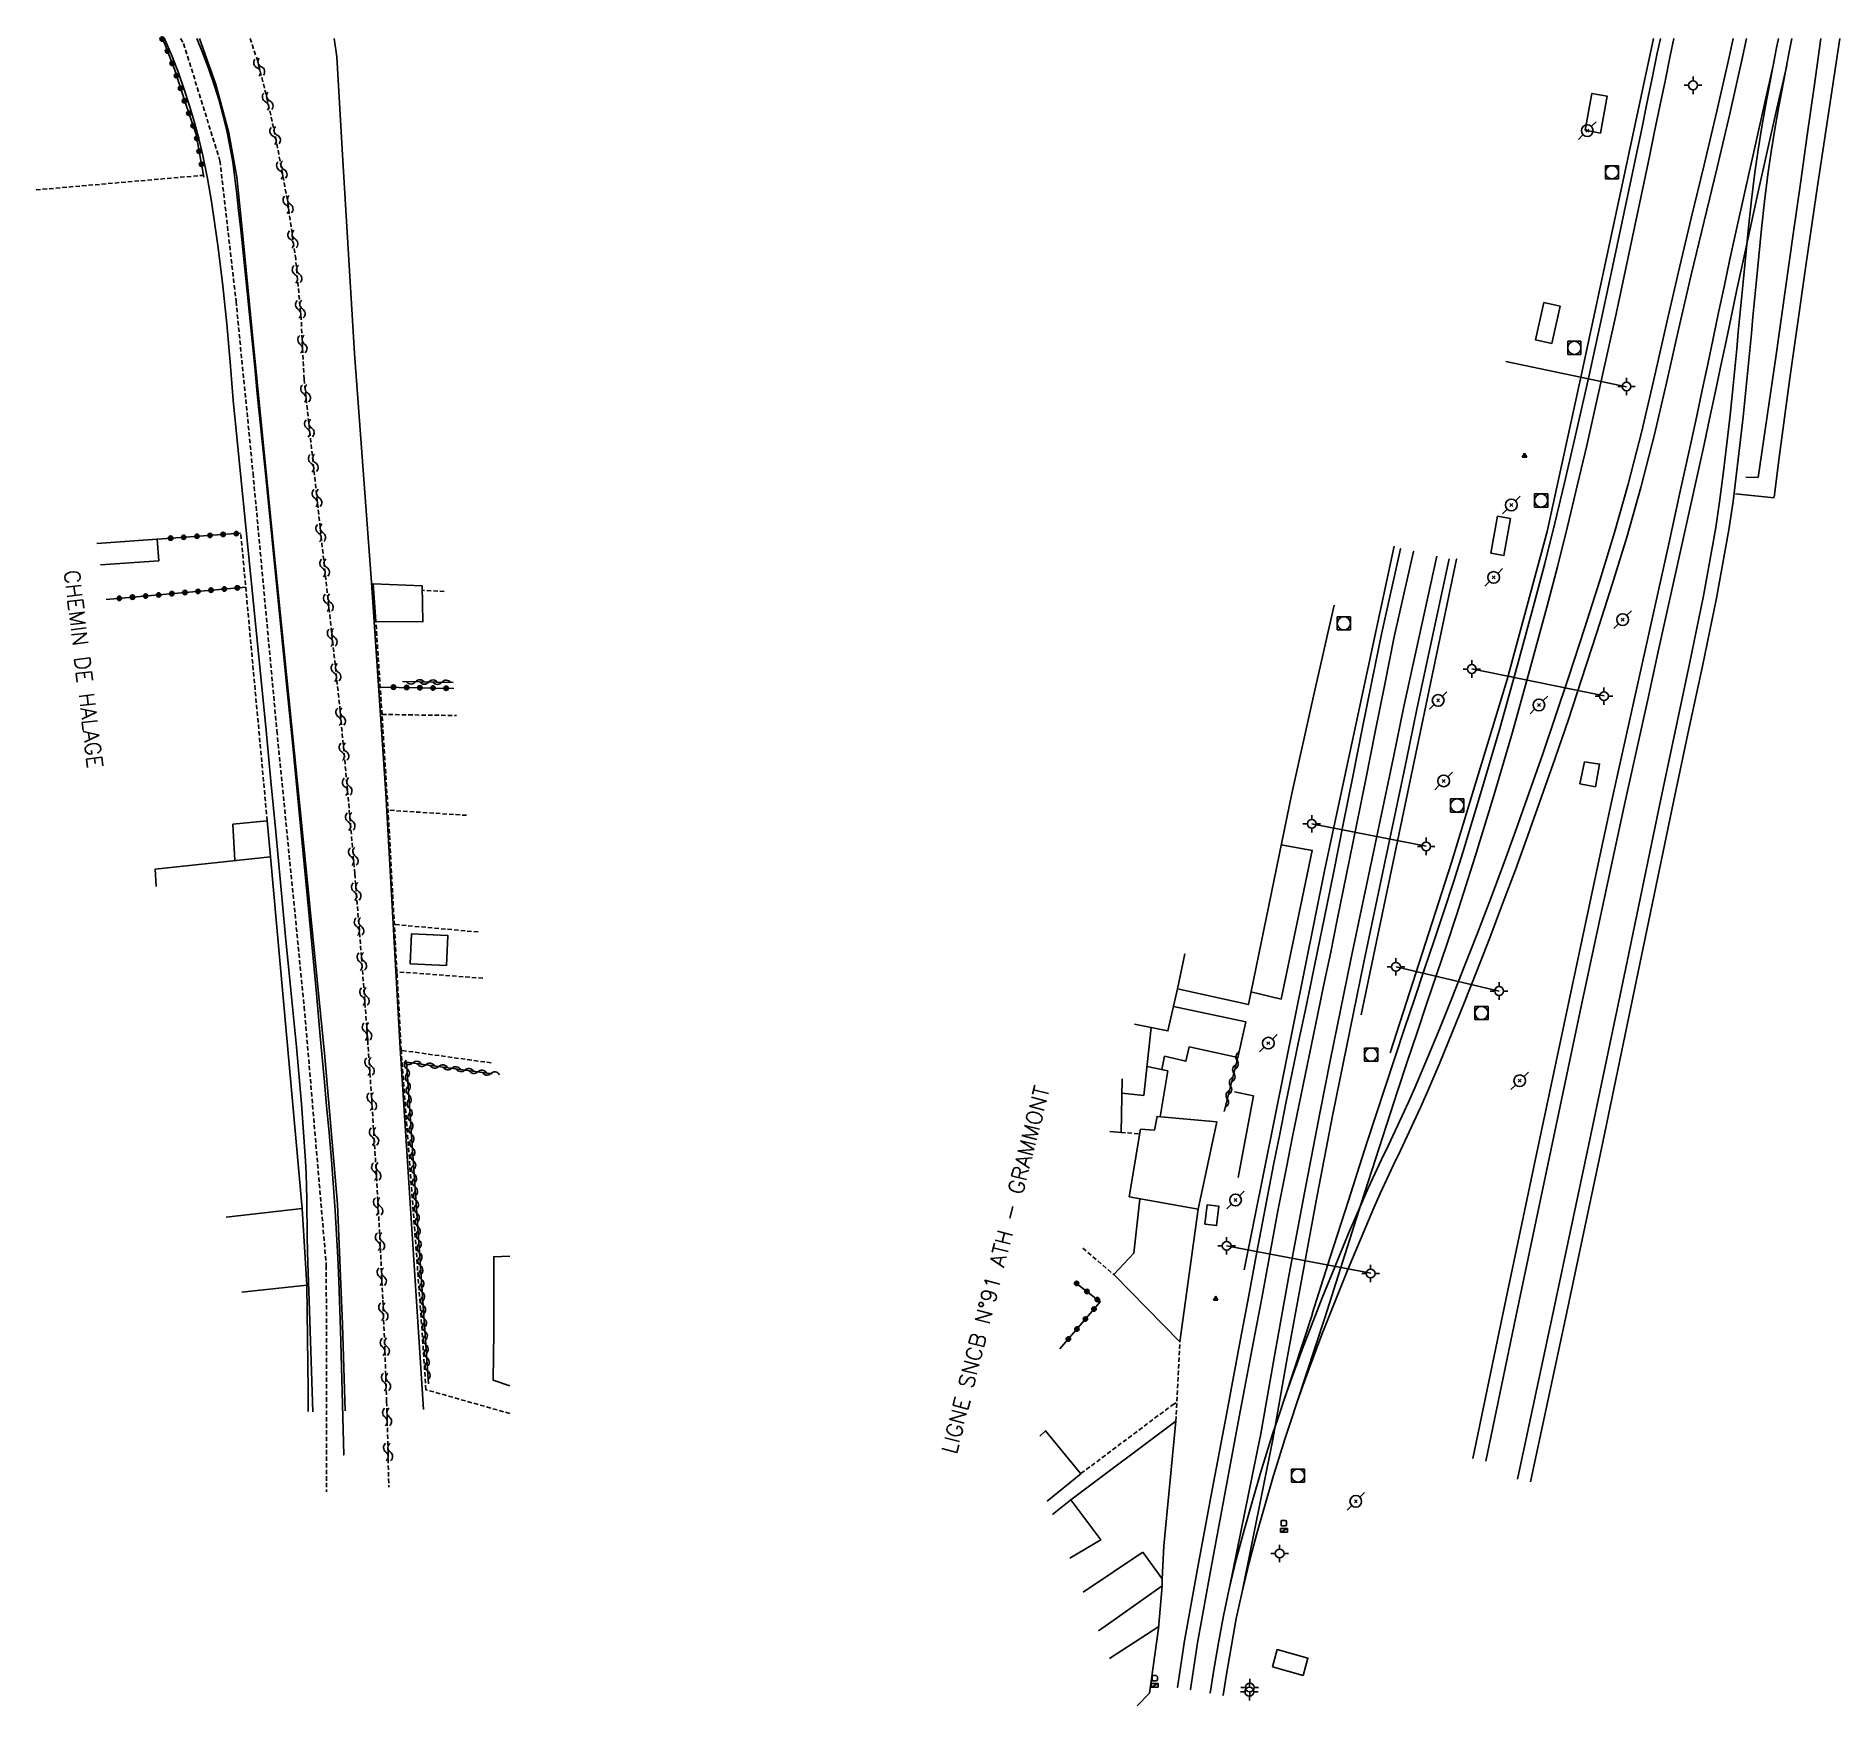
# Model space of a CAD drawing. Header units: millimetres. Extents: x 112268 to 113000, y 154998 to 156000.
# Drawn here: x 112272.7 to 112478.4, y 155809.9 to 156000.3 of the extents above; entities that cross this region are included whole.
import ezdxf

# ---------------------------------------------------------------- set-up
doc = ezdxf.new("R2010")
doc.units = ezdxf.units.MM
doc.linetypes.add('DASHED', pattern=[0.75, 0.5, -0.25])
doc.layers.get('0').update_dxf_attribs({"linetype": 'CONTINUOUS'})
for name, color, linetype in [('W0001', 6, 'DASHED'), ('W0008', 7, 'CONTINUOUS'), ('W0014', 7, 'CONTINUOUS'), ('W0101', 7, 'CONTINUOUS'), ('W0104', 1, 'CONTINUOUS'), ('W0112', 1, 'DASHED'), ('W0310', 3, 'CONTINUOUS'), ('W0323', 7, 'CONTINUOUS'), ('W0333', 7, 'CONTINUOUS'), ('W0420', 7, 'CONTINUOUS'), ('W0438', 7, 'CONTINUOUS'), ('W0439', 7, 'CONTINUOUS'), ('W0473', 7, 'CONTINUOUS'), ('W0500', 5, 'DASHED'), ('W0511', 5, 'CONTINUOUS'), ('W0610', 7, 'CONTINUOUS'), ('W0611', 7, 'CONTINUOUS'), ('W0700', 7, 'CONTINUOUS'), ('W0710', 7, 'CONTINUOUS'), ('W0850', 7, 'CONTINUOUS'), ('W0989', 7, 'CONTINUOUS'), ('W1102', 7, 'CONTINUOUS')]:
    doc.layers.add(name, color=color, linetype=linetype)
doc.styles.get("Standard").update_dxf_attribs({"font": 'romans.shx', "width": 0.85})

msp = doc.modelspace()

# ---------------------------------------------------------------- texts
at = {"layer": 'W0989'}
for s, rotation, p in [('CHEMIN DE HALAGE', 276.8409, (112275.93, 155939.31)), ('LIGNE SNCB N°91 ATH - GRAMMONT', 75.6806, (112377.63, 155838.55))]:
    msp.add_text(s, height=1.75, rotation=rotation, dxfattribs=at).set_placement(p)

# ---------------------------------------------------------------- blocks, each defined once
blk = doc.blocks.new('T610')
for p, q in [((-0.500001, 0), (-1.000002, 0)), ((0, 0.500001), (0, 1.000002)), ((0.500001, 0), (1.000002, 0)), ((0, -0.500001), (0, -1.000002))]:
    blk.add_line(p, q)
blk.add_ellipse((0, 0), major_axis=(-0.353554, 0.353554), ratio=1, start_param=3.926990817, end_param=10.2101761242)
blk = doc.blocks.new('T438')
for p, q in [((-0.4, 0.2), (0.4, 0.2)), ((-0.4, -0.2), (-0.4, 0.2)), ((0.15, 1.1), (-0.3, 1.1)), ((-0.3, 1.1), (-0.3, 0.5)), ((-0.3, 0.5), (0.15, 0.5)), ((0.3, 0.65), (0.3, 0.95)), ((0.4, 0.2), (0.4, -0.2))]:
    blk.add_line(p, q)
at = {"flags": 128}
for points in [[(-0.4, -0.2), (0.4, 0.2)], [(0.4, -0.2), (-0.4, -0.2)]]:
    blk.add_lwpolyline(points, dxfattribs=at)
for centre, major_axis, start_param, end_param in [((0.15, 0.95), (0.106, -0.106), 0.785398, 2.356194), ((0.15, 0.65), (0.106, 0.106), 3.926991, 5.497787)]:
    blk.add_ellipse(centre, major_axis=major_axis, ratio=1, start_param=start_param, end_param=end_param)
blk = doc.blocks.new('T850')
for p, q in [((-0.25, -0.15), (0, 0.32)), ((0, 0.32), (0.25, -0.15)), ((-0.25, -0.15), (0.25, -0.15))]:
    blk.add_line(p, q)
for major_axis in [(-0.106, 0.106), (-0.0354, 0.0354), (-0.0236, 0.0236)]:
    blk.add_ellipse((0, 0), major_axis=major_axis, ratio=1, start_param=3.926991, end_param=10.210176)
blk = doc.blocks.new('T420')
for p, q in [((0.75, 0.75), (-0.75, 0.75)), ((-0.75, 0.75), (-0.75, -0.75)), ((0.75, 0.75), (0.75, -0.75)), ((0.75, -0.75), (-0.75, -0.75))]:
    blk.add_line(p, q)
blk.add_ellipse((0, 0), major_axis=(-0.53, 0.53), ratio=1, start_param=3.926991, end_param=10.210176)
blk = doc.blocks.new('T473')
for p, q in [((-0.166667, 0.166667), (0.166667, -0.166667)), ((-0.166667, -0.166667), (0.166667, 0.166667)), ((0.500001, 0.500001), (1.000002, 1.000002)), ((-1.000002, -1.000002), (-0.500001, -0.500001))]:
    blk.add_line(p, q)
blk.add_ellipse((0, 0), major_axis=(0.471405, 0.471405), ratio=1, start_param=5.4977871438, end_param=11.780972451)
blk = doc.blocks.new('t323o')
at = {"color": 0, "linetype": 'Continuous'}
for radius in [0.25, 0.15]:
    blk.add_circle((0, 0), radius, dxfattribs=at)
blk = doc.blocks.new('t310o')
at = {"color": 0, "linetype": 'Continuous'}
for centre, start, end in [((-0.5, 0.38), 216.8699, 323.1304), ((0.5, -0.37), 36.8699, 143.1303)]:
    blk.add_arc(centre, 0.625, start, end, dxfattribs=at)
blk = doc.blocks.new('t500o')
at = {"color": 0, "linetype": 'Continuous'}
for centre, start, end in [((-0.5, 0.625), 216.8699, 323.1301), ((0.5, -0.125), 36.8699, 143.1301), ((0.5, -0.625), 36.8699, 143.1301), ((-0.5, 0.125), 216.8699, 323.1301)]:
    blk.add_arc(centre, 0.625, start, end, dxfattribs=at)

# ---------------------------------------------------------------- linework, layer by layer
at = {"layer": 'W0001'}
msp.add_lwpolyline([(112289.21, 156000), (112289.57, 155999.41), (112293.71, 155986.04), (112295.54, 155970.04), (112297.48, 155950.41), (112300.2, 155921.08), (112303.31, 155889.62), (112305.83, 155860.12), (112305.86, 155834.33), (112305.86, 155834.33)], dxfattribs=at)
at = {"layer": 'W0008'}
for points in [[(112287.38, 156000), (112287.48, 155999.79), (112288.27, 155997.94), (112288.98, 155996.07), (112289.64, 155994.18), (112290.25, 155992.32), (112290.8, 155990.44), (112291.29, 155988.55), (112291.74, 155986.65), (112292.28, 155984.04), (112292.74, 155981.41), (112293.14, 155978.78), (112293.5, 155976.14), (112294.04, 155971.81), (112294.5, 155967.47), (112294.89, 155963.12), (112295.2, 155958.76)], [(112297.95, 155959.55), (112297.67, 155962.55), (112297.37, 155965.54), (112297.08, 155968.54), (112296.78, 155971.53), (112296.55, 155973.75), (112296.33, 155975.97), (112296.09, 155978.19), (112295.84, 155980.41), (112295.62, 155982.24), (112295.41, 155984.06), (112295.16, 155985.89), (112294.85, 155987.71), (112294.49, 155989.46), (112294.07, 155991.19), (112293.6, 155992.92), (112293.07, 155994.62), (112292.39, 155996.62), (112291.65, 155998.59), (112291.06, 156000)], [(112295.2, 155958.76), (112298.96, 155921.12)], [(112297.95, 155959.55), (112298.81, 155951.18), (112299.66, 155942.81), (112300.5, 155934.44), (112301.34, 155926.07), (112301.97, 155919.75), (112302.59, 155913.43), (112303.21, 155907.11), (112303.82, 155900.79), (112304.27, 155895.96), (112304.71, 155891.13), (112305.15, 155886.3), (112305.58, 155881.47), (112305.87, 155878.36), (112306.15, 155875.25), (112306.43, 155872.14), (112306.67, 155869.02), (112306.85, 155866.37), (112307.01, 155863.72), (112307.15, 155861.06), (112307.26, 155858.41), (112307.46, 155852.8), (112307.61, 155847.2), (112307.82, 155838.56), (112307.82, 155838.56), (112307.82, 155838.56), (112307.82, 155838.56), (112307.82, 155838.56), (112307.82, 155838.56)], [(112298.97, 155921.12), (112299.52, 155915.35), (112300.07, 155909.57), (112300.62, 155903.79), (112301.15, 155898.01), (112301.78, 155891.54), (112302.43, 155885.07), (112303.02, 155878.59), (112303.47, 155872.09), (112303.54, 155870.63), (112303.58, 155869.17), (112303.61, 155867.7), (112303.63, 155866.24), (112303.64, 155864.78), (112303.65, 155863.32), (112303.68, 155861.85), (112303.71, 155860.39), (112303.86, 155856.14), (112303.86, 155856.14), (112303.86, 155856.14), (112304.31, 155843.48)]]:
    msp.add_lwpolyline(points, dxfattribs=at)
at = {"layer": 'W0014'}
for points in [[(112476.17, 156000), (112475.41, 155994.5), (112474.64, 155988.99), (112473.87, 155983.47), (112473.09, 155977.96), (112472.09, 155970.96), (112471.08, 155963.96), (112470.06, 155956.97), (112469.03, 155949.97)], [(112470.85, 155947.7), (112471.43, 155952.23), (112472.04, 155956.76), (112472.65, 155961.29), (112473.29, 155965.81), (112474.55, 155974.62), (112475.84, 155983.42), (112477.17, 155992.22), (112478.36, 156000)], [(112466.47, 155948.1), (112470.85, 155947.64)], [(112469.03, 155949.97), (112467.64, 155950.01)]]:
    msp.add_lwpolyline(points, dxfattribs=at)
at = {"layer": 'W0101'}
for points in [[(112420.7, 155935.4), (112418.37, 155925.02), (112415.89, 155913.95), (112410.93, 155889.88), (112402.87, 155891.69)], [(112402.87, 155891.69), (112401.76, 155886.89), (112397.96, 155887.64)]]:
    msp.add_lwpolyline(points, dxfattribs=at)
at = {"layer": 'W0104'}
for points in [[(112451.08, 155989.22), (112451.84, 155993.42), (112450.09, 155993.74), (112449.33, 155989.54)], [(112445.54, 155965.22), (112446.49, 155969.48), (112444.62, 155969.9), (112443.67, 155965.64)], [(112440.83, 155945.27), (112440.07, 155941.07), (112438.59, 155941.34), (112439.34, 155945.54)], [(112311.48, 155933.53), (112311.16, 155937.85), (112316.74, 155937.6), (112316.84, 155933.51)], [(112315.39, 155894.53), (112319.53, 155894.35), (112319.67, 155897.77), (112315.53, 155897.94)], [(112398.62, 155875.68), (112397.35, 155867.99), (112405.21, 155866.58), (112407.35, 155876.51), (112400.52, 155877.14), (112400.24, 155875.58)], [(112405.97, 155864.86), (112406.23, 155867.06), (112407.57, 155866.9), (112407.31, 155864.7), (112405.97, 155864.86)], [(112413.67, 155814.4), (112417.17, 155813.42), (112417.72, 155815.39), (112414.22, 155816.37)]]:
    msp.add_lwpolyline(points, close=True, dxfattribs=at)
for points in [[(112286.56, 155942.95), (112279.68, 155942.45)], [(112280.09, 155939.99), (112286.74, 155940.46), (112286.56, 155942.95)], [(112299.46, 155906.72), (112299.1, 155910.84), (112295.18, 155910.43), (112295.4, 155906.29)], [(112414.68, 155890.49), (112418.22, 155907.45), (112414.68, 155908.09)], [(112286.42, 155903.36), (112286.32, 155905.3), (112299.46, 155906.72), (112303.08, 155866.65), (112303.61, 155857.9), (112303.76, 155845.9), (112303.78, 155843.49)], [(112414.68, 155890.49), (112411.23, 155891.32)], [(112401.36, 155884), (112403.82, 155883.42), (112404.19, 155885.06), (112409.73, 155883.87), (112410.66, 155887.91), (112402.4, 155889.65)], [(112399.03, 155879.52), (112399.87, 155887.27)], [(112401.76, 155882.35), (112399.39, 155882.82)], [(112401.76, 155882.35), (112400.88, 155877.1)], [(112401.36, 155884), (112401.06, 155882.49)], [(112396.53, 155881.44), (112396.42, 155875.31)], [(112399.03, 155879.52), (112396.5, 155879.78)], [(112396.42, 155875.31), (112395.15, 155875.41)], [(112303.08, 155866.65), (112294.4, 155865.65)], [(112398.55, 155867.72), (112397.88, 155861.55), (112395.59, 155859.11), (112403.14, 155851.46), (112405.21, 155866.58)], [(112326.74, 155861.2), (112324.91, 155861.15), (112324.93, 155852.51), (112324.93, 155852.54), (112324.86, 155847.07), (112326.74, 155846.43)], [(112303.61, 155857.9), (112296.21, 155857.1)], [(112391.85, 155836.4), (112387.82, 155841.31), (112387.15, 155840.71)], [(112388.6, 155831.75), (112390.68, 155833.45), (112402.67, 155842.42)], [(112402.67, 155842.42), (112401.31, 155828.21), (112401.11, 155824.42), (112401.1, 155823.64), (112400.7, 155818.77), (112399.66, 155811.4), (112398.24, 155809.95)], [(112391.85, 155836.4), (112388, 155833.28)], [(112390.68, 155833.45), (112394.1, 155828.87), (112390.57, 155826.79)], [(112398.92, 155827.46), (112392.1, 155822.93)], [(112398.92, 155827.46), (112401.11, 155824.42)], [(112401.1, 155823.64), (112395.36, 155819.58), (112393.86, 155818.49)], [(112395.11, 155815.34), (112400.72, 155819)]]:
    msp.add_lwpolyline(points, dxfattribs=at)
at = {"layer": 'W0112'}
for points in [[(112272.75, 155982.74), (112291.76, 155984.4)], [(112299.09, 155910.84), (112296.08, 155943.6)], [(112319.28, 155936.97), (112316.76, 155937.1)], [(112312.18, 155922.95), (112311.48, 155933.53)], [(112314.37, 155884.69), (112312.93, 155911), (112312.18, 155922.95), (112320.68, 155922.83)], [(112321.82, 155911.46), (112312.87, 155912.04)], [(112323.14, 155898.16), (112313.59, 155899.01)], [(112323.67, 155892.89), (112313.76, 155893.63)], [(112317.19, 155845.99), (112316.58, 155855.1), (112314.37, 155884.69)], [(112324.63, 155883.24), (112314.37, 155884.67)], [(112396.42, 155875.31), (112398.53, 155875.16)], [(112392.08, 155862.13), (112395.59, 155859.11)], [(112402.67, 155842.42), (112403.14, 155851.46)], [(112326.74, 155843.28), (112317.19, 155845.99)], [(112391.85, 155836.43), (112402.26, 155844.24)], [(112402.26, 155844.24), (112402.78, 155844.52)]]:
    msp.add_lwpolyline(points, dxfattribs=at)
at = {"layer": 'W0310'}
for points in [[(112320.31, 155926.6), (112314.5, 155926.7)], [(112324.75, 155882.01), (112314.96, 155883.33), (112317.47, 155846.64)], [(112408.18, 155877.7), (112409.73, 155883.87)]]:
    msp.add_lwpolyline(points, dxfattribs=at)
at = {"layer": 'W0323'}
for points in [[(112287.09, 156000), (112287.37, 155999.48), (112288.51, 155996.51), (112289.69, 155992.85), (112290.99, 155989.06), (112291.87, 155984.19)], [(112296.05, 155943.6), (112286.59, 155942.95)], [(112280.75, 155936.05), (112296.64, 155937.47)], [(112320.38, 155925.92), (112311.99, 155926.08)], [(112389.43, 155850.63), (112394.05, 155856.01), (112391.18, 155858.22)]]:
    msp.add_lwpolyline(points, dxfattribs=at)
at = {"layer": 'W0333'}
msp.add_lwpolyline([(112409.76, 155870.17), (112411.51, 155879.5), (112409.37, 155879.94)], dxfattribs=at)
at = {"layer": 'W0439'}
msp.add_lwpolyline([(112449.25, 155917.55), (112448.73, 155915.06), (112450.49, 155914.72), (112450.96, 155917.29), (112449.25, 155917.55)], close=True, dxfattribs=at)
at = {"layer": 'W0500'}
for points in [[(112303.29, 155961.17), (112302.97, 155968.01), (112302.34, 155974.83), (112301.39, 155981.61), (112300.13, 155988.34), (112299.14, 155992.88), (112298.01, 155997.41), (112297.17, 156000)], [(112303.29, 155961.17), (112307.37, 155923.76)], [(112307.37, 155923.76), (112308.25, 155914.28), (112309.08, 155904.79), (112309.84, 155895.3), (112310.55, 155885.8), (112311.05, 155878.4), (112311.51, 155870.99), (112311.92, 155863.59), (112312.28, 155856.18), (112312.51, 155850.4), (112312.71, 155844.63), (112312.87, 155838.85), (112312.95, 155834.89)]]:
    msp.add_lwpolyline(points, dxfattribs=at)
at = {"layer": 'W0511'}
for points in [[(112297.36, 155966.99), (112296.25, 155978.25), (112295.64, 155984.19), (112294.71, 155989.26), (112293.23, 155994.77), (112291.38, 156000)], [(112306.74, 156000), (112307.02, 155997.91), (112307.71, 155986.09), (112309.05, 155964.1)], [(112297.36, 155966.99), (112299.81, 155942.15), (112303.04, 155910.26), (112305.68, 155883.94), (112307.11, 155867.14), (112307.67, 155853.43), (112307.97, 155843.57)], [(112316.92, 155843.73), (112316.92, 155843.73), (112314.24, 155884.91), (112312.62, 155913.96), (112310.98, 155937.98), (112309.05, 155964.1)]]:
    msp.add_lwpolyline(points, dxfattribs=at)
at = {"layer": 'W0611'}
for points in [[(112454.04, 155960.31), (112440.3, 155963.2)], [(112436.4, 155928.14), (112451.49, 155925.06)], [(112418.17, 155910.49), (112431.21, 155907.94)], [(112427.77, 155894.18), (112439.53, 155891.43)], [(112424.89, 155859.26), (112408.46, 155862.4)]]:
    msp.add_lwpolyline(points, dxfattribs=at)
at = {"layer": 'W0700'}
for points in [[(112466.19, 156000), (112465.73, 155997.86), (112464.34, 155991.73), (112462.89, 155985.61), (112461.42, 155979.5), (112459.96, 155973.39), (112458.56, 155967.34), (112457.2, 155961.28), (112455.78, 155955.23), (112454.24, 155949.21), (112452.66, 155943.69), (112450.98, 155938.21), (112449.23, 155932.74), (112447.46, 155927.29), (112445.99, 155922.86), (112444.48, 155918.45), (112442.95, 155914.05), (112441.38, 155909.66), (112439.96, 155905.77), (112438.52, 155901.89), (112437.04, 155898.03), (112435.54, 155894.17), (112434.17, 155890.71), (112432.79, 155887.26), (112431.37, 155883.82), (112429.91, 155880.4), (112429.18, 155878.75), (112428.43, 155877.11), (112427.66, 155875.48), (112426.89, 155873.85), (112426.11, 155872.22), (112425.35, 155870.59), (112424.6, 155868.95), (112423.87, 155867.3), (112422.32, 155863.7), (112420.82, 155860.08), (112419.36, 155856.45), (112417.93, 155852.81), (112417.18, 155850.86), (112416.45, 155848.9), (112415.74, 155846.94), (112415.05, 155844.97), (112414.35, 155842.89), (112413.66, 155840.81), (112413, 155838.72), (112412.36, 155836.63), (112411.39, 155833.31), (112410.45, 155829.98), (112409.56, 155826.64), (112408.75, 155823.28), (112408.1, 155820.22), (112407.53, 155817.15), (112406.99, 155814.07), (112406.57, 155811.41), (112406.57, 155811.41)], [(112467.72, 156000), (112467.19, 155997.54), (112465.81, 155991.4), (112464.36, 155985.28), (112462.88, 155979.17), (112461.42, 155973.05), (112460.02, 155966.98), (112458.65, 155960.91), (112457.24, 155954.85), (112455.68, 155948.82), (112454.1, 155943.28), (112452.42, 155937.78), (112450.66, 155932.29), (112448.88, 155926.82), (112447.41, 155922.38), (112445.9, 155917.96), (112444.36, 155913.55), (112442.79, 155909.15), (112441.37, 155905.25), (112439.92, 155901.37), (112438.44, 155897.49), (112436.94, 155893.63), (112435.57, 155890.15), (112434.17, 155886.69), (112432.75, 155883.24), (112431.28, 155879.8), (112430.55, 155878.15), (112429.8, 155876.51), (112429.04, 155874.88), (112428.26, 155873.25), (112427.49, 155871.62), (112426.72, 155869.99), (112425.97, 155868.35), (112425.24, 155866.7), (112423.7, 155863.12), (112422.21, 155859.51), (112420.75, 155855.9), (112419.32, 155852.27), (112418.58, 155850.33), (112417.86, 155848.39), (112417.16, 155846.44), (112416.47, 155844.48), (112415.77, 155842.42), (112415.09, 155840.35), (112414.43, 155838.28), (112413.8, 155836.2), (112412.83, 155832.91), (112411.9, 155829.6), (112411.02, 155826.28), (112410.21, 155822.94), (112409.56, 155819.9), (112409, 155816.84), (112408.47, 155813.78), (112408.05, 155811.16), (112408.05, 155811.16)], [(112418.22, 155854.62), (112420.27, 155861.09), (112422.33, 155867.56), (112424.41, 155874.03), (112426.51, 155880.49), (112427.61, 155883.83), (112428.73, 155887.17), (112429.86, 155890.5), (112430.99, 155893.83), (112432.11, 155897.17), (112433.22, 155900.51), (112434.31, 155903.85), (112435.37, 155907.21), (112437.51, 155914.27), (112439.58, 155921.36), (112441.59, 155928.46), (112443.52, 155935.59), (112444.71, 155940.17), (112445.86, 155944.76), (112446.96, 155949.35), (112448.04, 155953.96), (112449.74, 155961.45), (112451.38, 155968.95), (112452.98, 155976.46), (112454.57, 155983.97), (112455.18, 155986.84), (112455.78, 155989.71), (112456.37, 155992.58), (112456.96, 155995.46), (112457.55, 155998.33), (112457.9, 156000)], [(112419.65, 155854.17), (112421.7, 155860.64), (112423.76, 155867.11), (112425.84, 155873.57), (112427.94, 155880.03), (112429.04, 155883.37), (112430.16, 155886.71), (112431.29, 155890.04), (112432.42, 155893.38), (112433.54, 155896.72), (112434.65, 155900.06), (112435.74, 155903.41), (112436.8, 155906.77), (112438.95, 155913.84), (112441.03, 155920.94), (112443.03, 155928.06), (112444.97, 155935.2), (112446.17, 155939.79), (112447.31, 155944.39), (112448.42, 155949), (112449.51, 155953.62), (112451.2, 155961.12), (112452.84, 155968.63), (112454.44, 155976.14), (112456.04, 155983.66), (112456.65, 155986.53), (112457.24, 155989.4), (112457.84, 155992.27), (112458.43, 155995.15), (112459.02, 155998.02), (112459.43, 156000)], [(112441.62, 155835.79), (112445.76, 155855.15), (112449.85, 155874.52), (112453.91, 155893.9), (112457.94, 155913.29), (112459.57, 155921.01), (112461.23, 155928.74), (112462.81, 155936.48), (112464.21, 155944.26), (112464.69, 155947.44), (112465.11, 155950.64), (112465.48, 155953.84), (112465.84, 155957.05), (112466.05, 155958.94), (112466.24, 155960.84), (112466.43, 155962.74), (112466.6, 155964.63), (112466.78, 155966.53), (112466.95, 155968.43), (112467.13, 155970.33), (112467.32, 155972.22), (112467.63, 155975.35), (112467.94, 155978.47), (112468.27, 155981.59), (112468.66, 155984.71), (112469.04, 155987.31), (112469.47, 155989.91), (112469.93, 155992.5), (112470.4, 155995.09), (112470.75, 155996.92), (112471.11, 155998.75), (112471.37, 156000)], [(112443.09, 155835.47), (112447.22, 155854.84), (112451.32, 155874.21), (112455.38, 155893.6), (112459.4, 155912.98), (112461.04, 155920.73), (112462.7, 155928.46), (112464.29, 155936.22), (112465.69, 155944.01), (112466.18, 155947.22), (112466.59, 155950.44), (112466.97, 155953.66), (112467.33, 155956.88), (112467.54, 155958.78), (112467.73, 155960.67), (112467.92, 155962.57), (112468.09, 155964.47), (112468.27, 155966.37), (112468.45, 155968.27), (112468.63, 155970.17), (112468.82, 155972.07), (112469.12, 155975.18), (112469.43, 155978.29), (112469.75, 155981.4), (112470.14, 155984.51), (112470.52, 155987.09), (112470.95, 155989.67), (112471.4, 155992.25), (112471.88, 155994.82), (112472.22, 155996.65), (112472.59, 155998.47), (112472.9, 156000)], [(112436.53, 155838.15), (112440.13, 155855.51), (112443.77, 155872.85), (112447.45, 155890.19), (112451.16, 155907.52), (112452.42, 155913.34), (112453.7, 155919.15), (112454.98, 155924.97), (112456.27, 155930.78), (112457.56, 155936.59), (112458.85, 155942.4), (112460.13, 155948.22), (112461.4, 155954.04), (112462.04, 155956.98), (112462.66, 155959.93), (112463.29, 155962.87), (112463.91, 155965.82), (112464.53, 155968.76), (112465.16, 155971.71), (112465.79, 155974.65), (112466.43, 155977.59), (112467.51, 155982.51), (112468.61, 155987.43), (112469.72, 155992.35), (112470.84, 155997.26)], [(112438, 155837.85), (112441.6, 155855.2), (112445.24, 155872.54), (112448.91, 155889.87), (112452.63, 155907.2), (112453.89, 155913.02), (112455.16, 155918.84), (112456.45, 155924.65), (112457.74, 155930.46), (112459.03, 155936.27), (112460.32, 155942.09), (112461.6, 155947.9), (112462.87, 155953.72), (112463.5, 155956.66), (112464.13, 155959.61), (112464.75, 155962.55), (112465.38, 155965.5), (112466, 155968.44), (112466.63, 155971.39), (112467.26, 155974.33), (112467.9, 155977.27), (112468.98, 155982.19), (112470.07, 155987.11), (112471.18, 155992.02), (112472.3, 155996.93)], [(112428.28, 155941.84), (112428.28, 155941.84), (112428.28, 155941.84), (112426.1, 155932.09), (112425.01, 155926.69), (112423.92, 155921.28), (112422.84, 155915.87), (112421.75, 155910.46), (112420.66, 155905.06), (112419.56, 155899.65), (112418.85, 155896.15), (112418.12, 155892.64), (112417.39, 155889.14), (112416.66, 155885.64), (112415.94, 155882.14), (112415.22, 155878.63), (112414.51, 155875.13), (112413.81, 155871.62), (112412.84, 155866.65), (112411.9, 155861.68), (112410.97, 155856.71), (112410.04, 155851.74), (112408.43, 155843.16), (112406.81, 155834.57), (112405.21, 155825.98), (112403.65, 155817.38), (112402.84, 155812.05), (112402.84, 155812.05)], [(112429.77, 155941.53), (112429.77, 155941.53), (112427.57, 155931.79), (112426.48, 155926.39), (112425.39, 155920.98), (112424.31, 155915.57), (112423.22, 155910.16), (112422.13, 155904.76), (112421.03, 155899.35), (112420.32, 155895.85), (112419.59, 155892.35), (112418.86, 155888.84), (112418.13, 155885.34), (112417.41, 155881.84), (112416.69, 155878.34), (112415.98, 155874.83), (112415.28, 155871.33), (112414.31, 155866.37), (112413.38, 155861.4), (112412.45, 155856.43), (112411.52, 155851.47), (112409.9, 155842.88), (112408.28, 155834.3), (112406.68, 155825.71), (112405.13, 155817.12), (112404.32, 155811.8), (112404.32, 155811.8)], [(112412.26, 155840.56), (112413.9, 155849.86), (112415.58, 155859.14), (112417.32, 155868.42), (112419.11, 155877.69), (112420.25, 155883.47), (112421.43, 155889.25), (112422.62, 155895.02), (112423.83, 155900.78), (112425.05, 155906.55), (112426.27, 155912.31), (112427.47, 155918.08), (112428.67, 155923.85), (112432.41, 155940.99), (112432.41, 155940.99)], [(112413.74, 155840.3), (112415.37, 155849.59), (112417.06, 155858.87), (112418.79, 155868.14), (112420.58, 155877.4), (112421.73, 155883.18), (112422.9, 155888.95), (112424.09, 155894.72), (112425.3, 155900.49), (112426.52, 155906.25), (112427.74, 155912.02), (112428.94, 155917.78), (112430.14, 155923.55), (112433.83, 155940.69), (112433.83, 155940.69)], [(112415.05, 155844.95), (112418.23, 155854.63)], [(112416.47, 155844.48), (112419.65, 155854.17)], [(112408.74, 155823.24), (112412.27, 155840.6)], [(112410.21, 155822.94), (112413.74, 155840.3)]]:
    msp.add_lwpolyline(points, dxfattribs=at)
at = {"layer": 'W0710'}
for points in [[(112427.1, 155884.38), (112434.08, 155906.06), (112440.43, 155926.93), (112445, 155943.79), (112448.9, 155961.75), (112454.3, 155986.86), (112457.11, 156000)], [(112410.44, 155859.64), (112419.65, 155905.3), (112427.55, 155942.12)], [(112434.66, 155940.66), (112434.66, 155940.66), (112423.81, 155888.7)]]:
    msp.add_lwpolyline(points, dxfattribs=at)
at = {"layer": 'W1102'}
msp.add_lwpolyline([(112402.87, 155891.69), (112403.7, 155895.67)], dxfattribs=at)

# ---------------------------------------------------------------- block references
at = {"layer": 'W0310'}
for p, rotation in [((112316, 155926.67), 179.0559288570069), ((112317.5, 155926.65), 179.0559288570069), ((112319, 155926.62), 179.0559288570069), ((112409.65, 155883.51), 75.82616305922375), ((112315.68, 155883.24), 172.2819124644903), ((112315.01, 155882.56), 273.9119039297162), ((112317.17, 155883.03), 172.2819124644903), ((112318.65, 155882.83), 172.2819124644903), ((112320.14, 155882.63), 172.2819124644903), ((112321.62, 155882.43), 172.2819124644903), ((112323.11, 155882.23), 172.2819124644903), ((112324.6, 155882.03), 172.2819124644903), ((112409.28, 155882.06), 75.82616305922375), ((112315.12, 155881.06), 273.9119039297162), ((112315.22, 155879.57), 273.9119039297162), ((112408.91, 155880.61), 75.82616305922375), ((112315.32, 155878.07), 273.9119039297162), ((112408.54, 155879.15), 75.82616305922375), ((112315.42, 155876.57), 273.9119039297162), ((112315.53, 155875.08), 273.9119039297162), ((112315.63, 155873.58), 273.9119039297162), ((112315.73, 155872.08), 273.9119039297162), ((112315.83, 155870.59), 273.9119039297162), ((112315.94, 155869.09), 273.9119039297162), ((112316.04, 155867.59), 273.9119039297162), ((112316.14, 155866.1), 273.9119039297162), ((112316.24, 155864.6), 273.9119039297162), ((112316.35, 155863.1), 273.9119039297162), ((112316.45, 155861.61), 273.9119039297162), ((112316.55, 155860.11), 273.9119039297162), ((112316.65, 155858.61), 273.9119039297162), ((112316.75, 155857.12), 273.9119039297162), ((112316.86, 155855.62), 273.9119039297162), ((112316.96, 155854.12), 273.9119039297162), ((112317.06, 155852.63), 273.9119039297162), ((112317.16, 155851.13), 273.9119039297162), ((112317.27, 155849.64), 273.9119039297162), ((112317.37, 155848.14), 273.9119039297162)]:
    msp.add_blockref('t310o', p, dxfattribs=dict(at, rotation=rotation))
at = {"layer": 'W0323'}
for p, rotation in [((112287.12, 155999.93), 297.8779051894427), ((112287.72, 155998.56), 291.0620853892489), ((112288.26, 155997.16), 291.0620853892489), ((112288.75, 155995.75), 287.8599364487316), ((112289.21, 155994.32), 287.8599364487316), ((112289.67, 155992.89), 287.8599364487316), ((112290.16, 155991.47), 288.9053172477205), ((112290.65, 155990.05), 288.9053172477205), ((112291.07, 155988.62), 280.2800171267414), ((112291.33, 155987.14), 280.2800171267414), ((112291.6, 155985.66), 280.2800171267414), ((112288.09, 155943.05), 183.968475842494), ((112289.58, 155943.15), 183.968475842494), ((112291.08, 155943.26), 183.968475842494), ((112292.58, 155943.36), 183.968475842494), ((112294.07, 155943.47), 183.968475842494), ((112295.57, 155943.57), 183.968475842494), ((112282.25, 155936.19), 5.084449010950093), ((112283.74, 155936.32), 5.084449010950093), ((112285.23, 155936.45), 5.084449010950093), ((112286.73, 155936.58), 5.084449010950093), ((112288.22, 155936.72), 5.084449010950093), ((112289.72, 155936.85), 5.084449010950093), ((112291.21, 155936.98), 5.084449010950093), ((112292.7, 155937.12), 5.084449010950093), ((112294.2, 155937.25), 5.084449010950093), ((112295.69, 155937.38), 5.084449010950093), ((112313.49, 155926.06), 178.8891584994619), ((112314.99, 155926.03), 178.8891584994619), ((112316.49, 155926), 178.8891584994619), ((112317.99, 155925.97), 178.8891584994619), ((112319.49, 155925.94), 178.8891584994619), ((112391.35, 155858.1), 142.2604201247242), ((112392.53, 155857.18), 142.2604201247242), ((112393.72, 155856.26), 142.2604201247242), ((112392.36, 155854.04), 49.34187720881437), ((112393.34, 155855.18), 49.34187720881437), ((112390.41, 155851.77), 49.34187720881437), ((112391.39, 155852.91), 49.34187720881437)]:
    msp.add_blockref('t323o', p, dxfattribs=dict(at, rotation=rotation))
at = {"layer": 'W0420'}
for p in [(112452.38, 155984.75), (112448.09, 155964.74), (112444.3, 155947.34), (112421.82, 155933.34), (112434.74, 155912.57), (112437.5, 155888.92), (112424.93, 155884.18), (112416.59, 155836.2)]:
    msp.add_blockref('T420', p, dxfattribs=at)
at = {"layer": 'W0438'}
for p in [(112414.99, 155829.97), (112400.26, 155812.3)]:
    msp.add_blockref('T438', p, dxfattribs=at)
at = {"layer": 'W0473'}
for p in [(112449.56, 155989.5), (112440.91, 155946.83), (112438.89, 155938.57), (112453.59, 155933.76), (112432.57, 155924.55), (112444.05, 155924.04), (112433.2, 155915.38), (112413.21, 155885.49), (112441.87, 155881.2), (112409.47, 155867.61), (112423.18, 155833.26)]:
    msp.add_blockref('T473', p, dxfattribs=at)
at = {"layer": 'W0500'}
for p, rotation in [((112298.18, 155996.72), 104.0511838475482), ((112299.15, 155992.84), 102.3035821508018), ((112300, 155988.93), 102.3035821508018), ((112300.76, 155985.01), 100.5888550667358), ((112301.47, 155981.07), 97.95824661830137), ((112302.02, 155977.11), 97.95824661830137), ((112302.5, 155973.14), 95.32211454606167), ((112302.87, 155969.15), 95.32211454606167), ((112303.11, 155965.16), 92.68045899308821), ((112303.47, 155959.55), 276.2177643342559), ((112303.9, 155955.58), 276.2177643342559), ((112304.34, 155951.6), 276.2177643342559), ((112304.77, 155947.62), 276.2177643342559), ((112305.2, 155943.65), 276.2177643342559), ((112305.64, 155939.67), 276.2177643342559), ((112306.07, 155935.69), 276.2177643342559), ((112306.5, 155931.72), 276.2177643342559), ((112306.94, 155927.74), 276.2177643342559), ((112307.47, 155922.7), 275.3259554377029), ((112307.84, 155918.71), 275.3259554377029), ((112308.21, 155914.73), 275.3259554377029), ((112308.56, 155910.75), 274.9650690234722), ((112308.91, 155906.76), 274.9650690234722), ((112309.24, 155902.77), 274.6041789033013), ((112309.56, 155898.79), 274.6041789033013), ((112309.88, 155894.8), 274.2432850768286), ((112310.18, 155890.81), 274.2432850768286), ((112310.47, 155886.82), 274.2432850768286), ((112310.75, 155882.83), 273.8930880470822), ((112311.02, 155878.84), 273.8930880470822), ((112311.27, 155874.85), 273.5426595707673), ((112311.52, 155870.86), 273.1658446314437), ((112311.74, 155866.86), 273.1658446314437), ((112311.95, 155862.87), 272.7626436952717), ((112312.15, 155858.87), 272.7626436952717), ((112312.33, 155854.88), 272.3592056560499), ((112312.5, 155850.88), 272.3592056560499), ((112312.64, 155846.88), 271.9664607411842), ((112312.76, 155842.89), 271.5737180336403), ((112312.87, 155838.89), 271.5737180336403)]:
    msp.add_blockref('t500o', p, dxfattribs=dict(at, rotation=rotation))
at = {"layer": 'W0610'}
for p in [(112461.62, 155994.66), (112454.04, 155960.33), (112436.4, 155928.13), (112451.47, 155925.04), (112418.16, 155910.49), (112431.2, 155907.91), (112427.76, 155894.19), (112439.51, 155891.43), (112408.46, 155862.39), (112424.87, 155859.24), (112414.5, 155827.32), (112411.05, 155811.57), (112411.09, 155812.05)]:
    msp.add_blockref('T610', p, dxfattribs=at)
at = {"layer": 'W0850'}
for p in [(112442.41, 155952.43), (112407.21, 155856.34)]:
    msp.add_blockref('T850', p, dxfattribs=at)

msp.set_redraw_order([(e.dxf.handle, doc.entitydb.next_handle()) for e in msp.query("TEXT MTEXT ATTDEF DIMENSION ARC_DIMENSION")])  # texts and dimensions are drawn at this point

doc.saveas('drawing.dxf')
